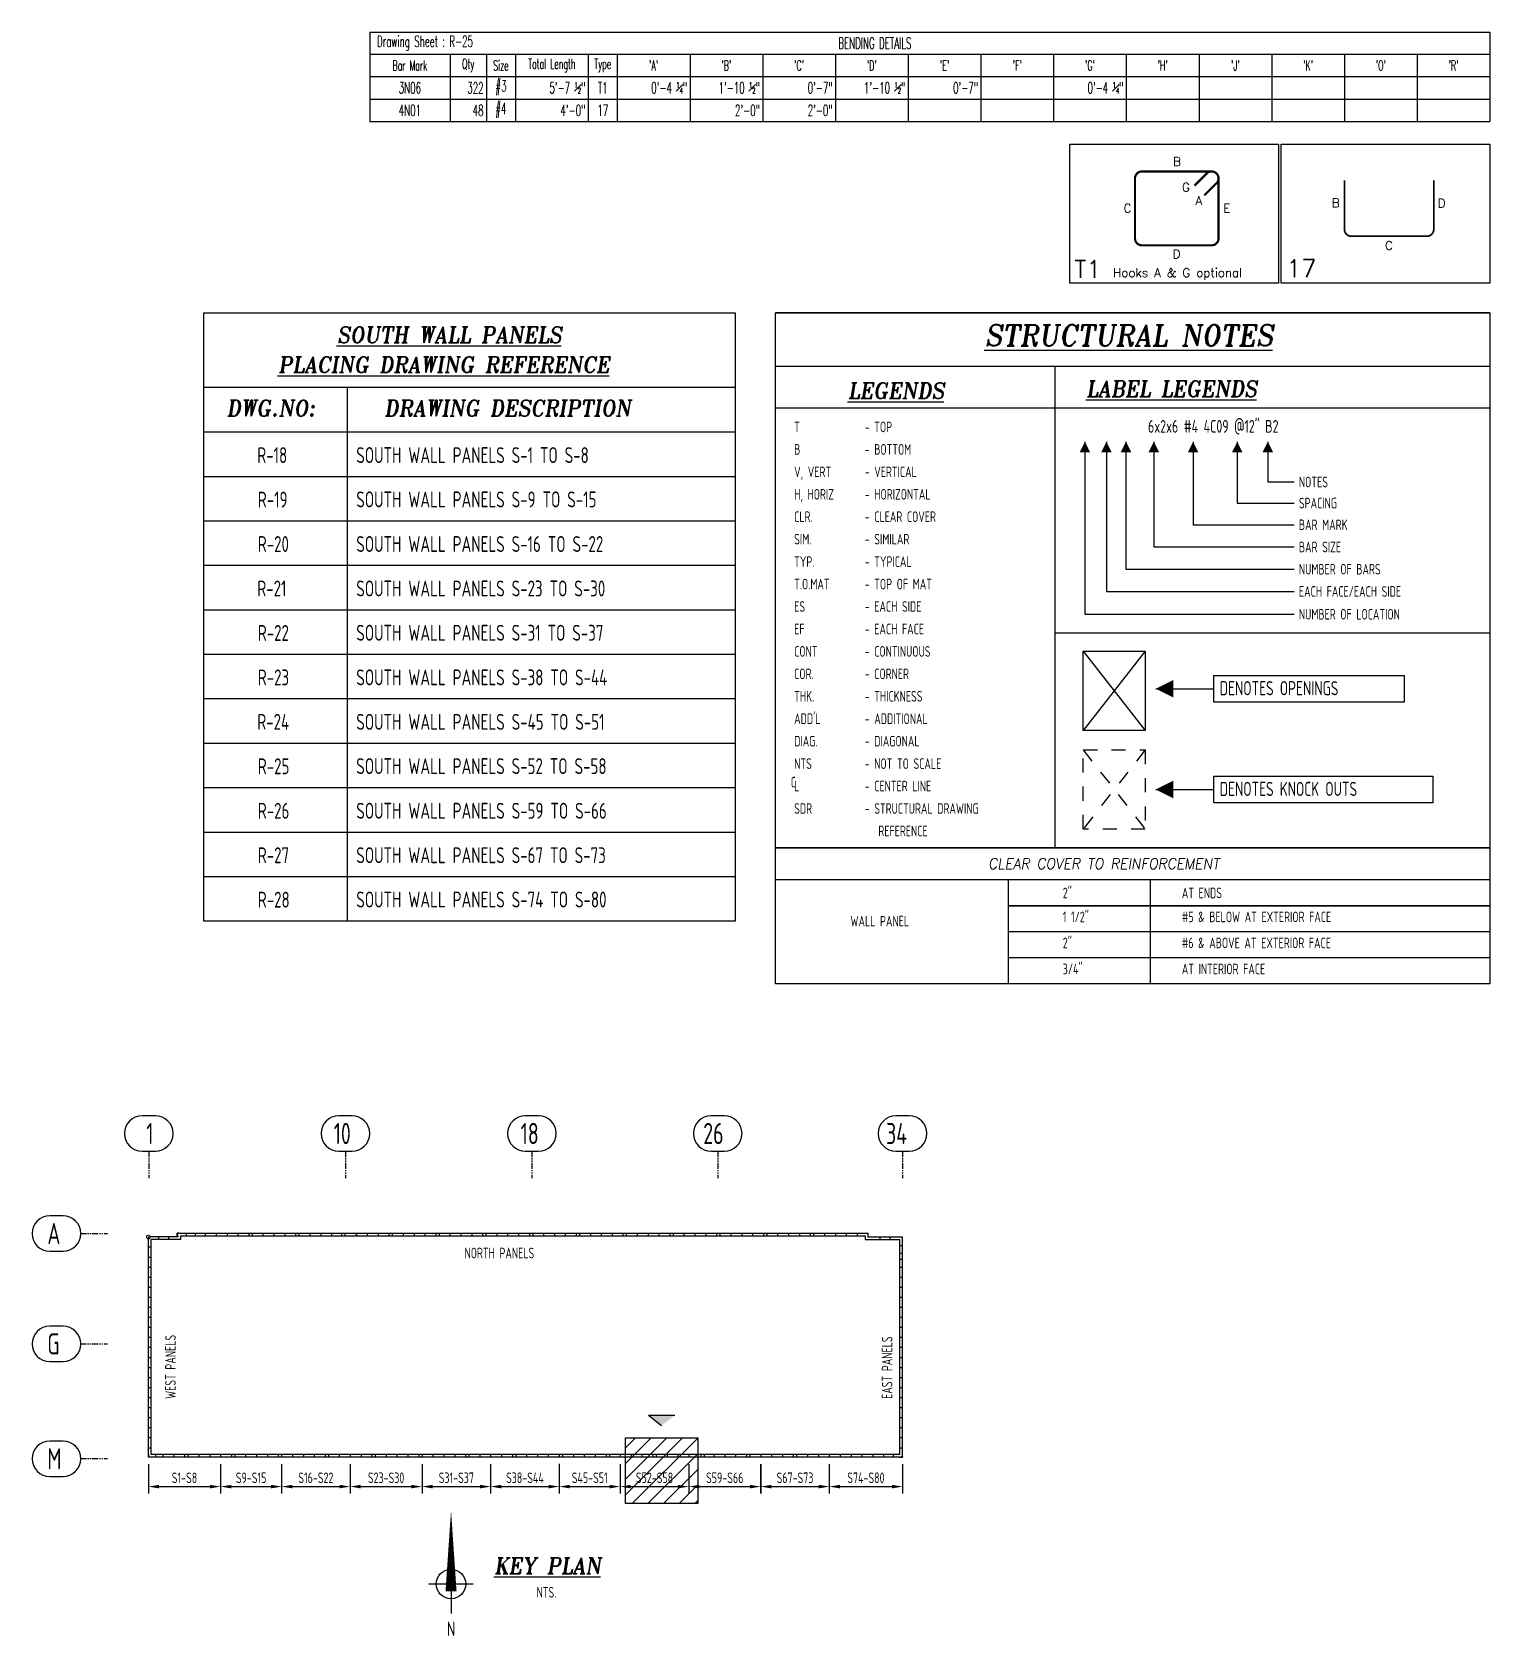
# Model space of a CAD drawing. Header units: inches. Extents: x -3675 to 38568, y -2433 to 4174.
# Drawn here: x 21540.1 to 21849.5, y 416.1 to 756.6 of the extents above; entities that cross this region are included whole.
import ezdxf
from ezdxf.enums import TextEntityAlignment as Align

# ---------------------------------------------------------------- set-up
doc = ezdxf.new("R2010")
doc.units = ezdxf.units.IN
doc.header["$MEASUREMENT"] = 0
doc.linetypes.add('HIDDEN', pattern=[6, 3, -3])
doc.linetypes.add('PHANTOM', pattern=[2.5, 1.25, -0.25, 0.25, -0.25, 0.25, -0.25])
doc.layers.get('0').update_dxf_attribs({"linetype": 'CONTINUOUS'})
doc.layers.get('Defpoints').update_dxf_attribs({"linetype": 'CONTINUOUS'})
for name, color, linetype in [('0-25', 7, 'CONTINUOUS'), ('0-25TEXT', 7, 'CONTINUOUS'), ('0-35', 3, 'CONTINUOUS'), ('0-35TEXT', 3, 'CONTINUOUS'), ('0-50', 10, 'CONTINUOUS'), ('50', 1, 'CONTINUOUS'), ('BAR-LBL', 2, 'CONTINUOUS'), ('BARLIST', 7, 'CONTINUOUS'), ('CADS-BAR-SKETCH', 7, 'CONTINUOUS'), ('GRID', 8, 'PHANTOM'), ('Hatch', 253, 'CONTINUOUS'), ('Hgblock', 7, 'CONTINUOUS'), ('hidden', 7, 'HIDDEN')]:
    doc.layers.add(name, color=color, linetype=linetype)
doc.layers.add('COVER', color=6, linetype='CONTINUOUS', lineweight=0, plot=False)
doc.styles.add('AR', font='ARCHQUIK.shx', dxfattribs={"width": 0.8})
doc.styles.add('ROMANS', font='romans.shx', dxfattribs={"width": 0.57})
doc.styles.add('ROMANT', font='romant')
doc.dimstyles.new('CADS_DIM_48', dxfattribs={"dimscale": 48, "dimtxt": 0.09375, "dimasz": 0.09375, "dimexe": 0.0625, "dimexo": 0.0625, "dimgap": 0.09375, "dimtad": 0, "dimtih": 1, "dimtoh": 1, "dimzin": 1, "dimdsep": 46, "dimlunit": 4, "dimtxsty": 'AR', "dimblk": 'CLOSED', "dimcen": 0.1875, "dimadec": 0, "dimazin": 0, "dimtfac": 1, "dimtofl": 0, "dimtmove": 0, "dimatfit": 1, "dimldrblk": 'DOTBLANK', "dimfxl": 1, "dimtzin": 0, "dimarcsym": 0})

msp = doc.modelspace()

# ---------------------------------------------------------------- texts
at = {"linetype": 'Continuous', "style": 'ROMANT', "oblique": 9, "width": 0.95}
for s, height, p in [('%%USOUTH WALL PANELS', 3.375, (21604.82635, 690.62812)), ('%%UPLACING DRAWING REFERENCE', 3.375, (21592.30422, 684.29185)), ('DWG.NO:', 3.375, (21581.34568, 675.05962)), ('DRAWING DESCRIPTION', 3.375, (21614.82542, 675.05962)), ('CLEAR COVER TO REINFORCEMENT', 2.25, (21743.05937, 578.92432))]:
    msp.add_text(s, height=height, dxfattribs=at).set_placement(p)
for s, height, p in [('%%USTRUCTURAL NOTES', 4.5, (21772.93182, 689.96454)), ('%%ULEGENDS', 3.375, (21723.49928, 678.77915)), ('%%ULABEL LEGENDS', 3.375, (21781.97903, 679.18366))]:
    msp.add_text(s, height=height, dxfattribs=at).set_placement(p, align=Align.CENTER)
at = {"layer": '0-35', "style": 'AR', "width": 0.8}
for s, p in [('R-18', (21587.87599, 665.09708)), ('SOUTH WALL PANELS S-1 TO S-8', (21608.88576, 665.09708)), ('R-19', (21587.97896, 655.66098)), ('SOUTH WALL PANELS S-9 TO S-15', (21608.88576, 655.69456)), ('R-20', (21587.97896, 646.22487)), ('SOUTH WALL PANELS S-16 TO S-22', (21608.88576, 646.22487)), ('R-21', (21587.87599, 636.78877)), ('SOUTH WALL PANELS S-23 TO S-30', (21608.88576, 636.78877)), ('R-22', (21587.97896, 627.35267)), ('SOUTH WALL PANELS S-31 TO S-37', (21608.88576, 627.38626)), ('R-23', (21587.97896, 617.91657)), ('SOUTH WALL PANELS S-38 TO S-44', (21608.88576, 617.91657)), ('R-24', (21587.87599, 608.48047)), ('SOUTH WALL PANELS S-45 TO S-51', (21608.88576, 608.48047)), ('R-25', (21587.97896, 599.04437)), ('SOUTH WALL PANELS S-52 TO S-58', (21608.88576, 599.07796)), ('R-26', (21587.97896, 589.60827)), ('SOUTH WALL PANELS S-59 TO S-66', (21608.88576, 589.60827)), ('R-27', (21587.97896, 580.17217)), ('SOUTH WALL PANELS S-67 TO S-73', (21608.88576, 580.17217)), ('R-28', (21587.97896, 570.73607)), ('SOUTH WALL PANELS S-74 TO S-80', (21608.88576, 570.76965))]:
    msp.add_text(s, height=3.375, dxfattribs=at).set_placement(p)
at = {"layer": '0-35TEXT', "style": 'AR', "width": 0.8}
msp.add_text('6x2x6 #4 4C09 @12" B2', height=2.7, dxfattribs=at).set_placement((21804.6726, 671.53982), align=Align.RIGHT)
for s, height, p in [('T', 2.25, (21701.85167, 671.63868)), ('- TOP', 2.25, (21716.82987, 671.63868)), ('B', 2.25, (21701.85167, 666.87439)), ('- BOTTOM', 2.25, (21716.82987, 666.87439)), ('V, VERT', 2.25, (21701.85167, 662.11011)), ('- VERTICAL', 2.25, (21716.82987, 662.11011)), ('NOTES', 2.25, (21808.99983, 659.95818)), ('H, HORIZ', 2.25, (21701.85167, 657.34583)), ('- HORIZONTAL', 2.25, (21716.82987, 657.34583)), ('SPACING', 2.25, (21808.99983, 655.47798)), ('CLR.', 2.25, (21701.85167, 652.58155)), ('- CLEAR COVER', 2.25, (21716.82987, 652.58155)), ('BAR MARK', 2.25, (21808.99983, 650.8785)), ('SIM.', 2.25, (21701.85167, 647.81727)), ('- SIMILAR', 2.25, (21716.82987, 647.81727)), ('BAR SIZE', 2.25, (21808.99983, 646.1598)), ('TYP.', 2.25, (21701.85167, 643.05299)), ('- TYPICAL', 2.25, (21716.82987, 643.05299)), ('NUMBER OF BARS', 2.25, (21808.99983, 641.44109)), ('T.O.MAT', 2.25, (21701.85167, 638.28871)), ('- TOP OF MAT', 2.25, (21716.82987, 638.28871)), ('EACH FACE/EACH SIDE', 2.25, (21808.99983, 636.72239)), ('ES', 2.25, (21701.85167, 633.52443)), ('- EACH SIDE', 2.25, (21716.82987, 633.52443)), ('NUMBER OF LOCATION', 2.25, (21808.99983, 631.88441)), ('EF', 2.25, (21701.85167, 628.76015)), ('- EACH FACE', 2.25, (21716.82987, 628.76015)), ('CONT', 2.25, (21701.85167, 623.99587)), ('- CONTINUOUS', 2.25, (21716.82987, 623.99587)), ('COR.', 2.25, (21701.85167, 619.23159)), ('- CORNER', 2.25, (21716.82987, 619.23159)), ('THK.', 2.25, (21701.85167, 614.46731)), ('- THICKNESS', 2.25, (21716.82987, 614.46731)), ('DENOTES OPENINGS', 3, (21792.19949, 615.81235)), ("ADD'L", 2.25, (21701.85167, 609.70303)), ('- ADDITIONAL', 2.25, (21716.82987, 609.70303)), ('DIAG.', 2.25, (21701.85167, 604.93875)), ('- DIAGONAL', 2.25, (21716.82987, 604.93875)), ('NTS', 2.25, (21701.85167, 600.17447)), ('- NOT TO SCALE', 2.25, (21716.82987, 600.17447)), ('- CENTER LINE', 2.25, (21716.82987, 595.41019)), ('DENOTES KNOCK OUTS', 3, (21792.19949, 594.43543)), ('SDR', 2.25, (21701.85167, 590.64591)), ('- STRUCTURAL DRAWING', 2.25, (21716.82987, 590.64591)), ('REFERENCE', 2.25, (21719.71924, 585.88163)), ('2"', 2.25, (21758.87451, 572.73393)), ('AT ENDS', 2.25, (21784.14764, 572.73393)), ('WALL PANEL', 2.25, (21713.79544, 566.74276)), ('1 1/2"', 2.25, (21758.87451, 567.64664)), ('#5 & BELOW AT EXTERIOR FACE  ', 2.25, (21784.14764, 567.64664)), ('2"', 2.25, (21758.87451, 562.12096)), ('#6 & ABOVE AT EXTERIOR FACE   ', 2.25, (21784.14764, 562.12096)), ('3/4"', 2.25, (21758.87451, 556.59529)), ('AT INTERIOR FACE   ', 2.25, (21784.14764, 556.59529))]:
    msp.add_text(s, height=height, dxfattribs=at).set_placement(p)

# ---------------------------------------------------------------- blocks, each defined once
blk = doc.blocks.new('leadrblk')
blk.add_lwpolyline([(0, 0, 0, 1, 0), (1, 0, 1, 1, 0)], format="xyseb")
blk = doc.blocks.new('A$C2A293661')
at = {"layer": '0-35TEXT', "style": 'AR', "width": 0.8}
for s, p in [('C', (-0.72, 0.84)), ('L', (0, 0))]:
    blk.add_text(s, height=2.25, dxfattribs=at).set_placement(p)
blk = doc.blocks.new('*D1701')
at = {"layer": '0-35', "color": 0, "lineweight": -2, "transparency": 16777216}
for p, q in [((-80.28, -1.5), (-80.28, -7.75)), ((-64.96, -1.5), (-64.96, -7.75)), ((-78.03, -6.25), (-67.21, -6.25))]:
    blk.add_line(p, q, dxfattribs=at)
at = {"layer": '0-35', "color": 0, "transparency": 16777216}
for points in [[(-78.03, -5.88), (-78.03, -6.63), (-80.28, -6.25)], [(-67.21, -5.88), (-67.21, -6.63), (-64.96, -6.25)]]:
    blk.add_solid(points, dxfattribs=at)
at = {"layer": 'Defpoints', "color": 0, "transparency": 16777216}
for p in [(-80.28, 0), (-64.96, 0), (-64.96, -6.25)]:
    blk.add_point(p, dxfattribs=at)
at = {"layer": '0-35', "color": 0, "transparency": 16777216, "insert": (-72.62, -4.38), "char_height": 2.25, "attachment_point": 5, "style": 'AR'}
blk.add_mtext('S1-S8', dxfattribs=at)
blk = doc.blocks.new('_DotBlank')
at = {"layer": '0-35', "color": 0, "lineweight": -2}
blk.add_line((-0.5, 0), (-1, 0), dxfattribs=at)
blk.add_circle((0, 0), 0.5, dxfattribs=at)
blk = doc.blocks.new('*D1702')
at = {"layer": '0-35', "color": 0, "lineweight": -2, "transparency": 16777216}
for p, q in [((-64.96, -1.5), (-64.96, -7.75)), ((-52, -1.5), (-52, -7.75)), ((-62.71, -6.25), (-54.25, -6.25))]:
    blk.add_line(p, q, dxfattribs=at)
at = {"layer": '0-35', "color": 0, "transparency": 16777216}
for points in [[(-62.71, -5.88), (-62.71, -6.63), (-64.96, -6.25)], [(-54.25, -5.88), (-54.25, -6.63), (-52, -6.25)]]:
    blk.add_solid(points, dxfattribs=at)
at = {"layer": 'Defpoints', "color": 0, "transparency": 16777216}
for p in [(-64.96, 0), (-52, 0), (-52, -6.25)]:
    blk.add_point(p, dxfattribs=at)
at = {"layer": '0-35', "color": 0, "transparency": 16777216, "insert": (-58.48, -4.38), "char_height": 2.25, "attachment_point": 5, "style": 'AR'}
blk.add_mtext('S9-S15', dxfattribs=at)
blk = doc.blocks.new('*D1703')
at = {"layer": '0-35', "color": 0, "lineweight": -2, "transparency": 16777216}
for p, q in [((-52, -1.5), (-52, -7.75)), ((-37.45, -1.5), (-37.45, -7.75)), ((-49.75, -6.25), (-39.7, -6.25))]:
    blk.add_line(p, q, dxfattribs=at)
at = {"layer": '0-35', "color": 0, "transparency": 16777216}
for points in [[(-49.75, -5.88), (-49.75, -6.63), (-52, -6.25)], [(-39.7, -5.88), (-39.7, -6.63), (-37.45, -6.25)]]:
    blk.add_solid(points, dxfattribs=at)
at = {"layer": 'Defpoints', "color": 0, "transparency": 16777216}
for p in [(-52, 0), (-37.45, 0), (-37.45, -6.25)]:
    blk.add_point(p, dxfattribs=at)
at = {"layer": '0-35', "color": 0, "transparency": 16777216, "insert": (-44.73, -4.38), "char_height": 2.25, "attachment_point": 5, "style": 'AR'}
blk.add_mtext('S16-S22', dxfattribs=at)
blk = doc.blocks.new('*D1704')
at = {"layer": '0-35', "color": 0, "lineweight": -2, "transparency": 16777216}
for p, q in [((-37.45, -1.5), (-37.45, -7.75)), ((-22.19, -1.5), (-22.19, -7.75)), ((-35.2, -6.25), (-24.44, -6.25))]:
    blk.add_line(p, q, dxfattribs=at)
at = {"layer": '0-35', "color": 0, "transparency": 16777216}
for points in [[(-35.2, -5.88), (-35.2, -6.63), (-37.45, -6.25)], [(-24.44, -5.88), (-24.44, -6.63), (-22.19, -6.25)]]:
    blk.add_solid(points, dxfattribs=at)
at = {"layer": 'Defpoints', "color": 0, "transparency": 16777216}
for p in [(-37.45, 0), (-22.19, 0), (-22.19, -6.25)]:
    blk.add_point(p, dxfattribs=at)
at = {"layer": '0-35', "color": 0, "transparency": 16777216, "insert": (-29.82, -4.38), "char_height": 2.25, "attachment_point": 5, "style": 'AR'}
blk.add_mtext('S23-S30', dxfattribs=at)
blk = doc.blocks.new('*D1705')
at = {"layer": '0-35', "color": 0, "lineweight": -2, "transparency": 16777216}
for p, q in [((-22.19, -1.5), (-22.19, -7.75)), ((-7.63, -1.47), (-7.63, -7.75)), ((-19.94, -6.25), (-9.88, -6.25))]:
    blk.add_line(p, q, dxfattribs=at)
at = {"layer": '0-35', "color": 0, "transparency": 16777216}
for points in [[(-19.94, -5.88), (-19.94, -6.63), (-22.19, -6.25)], [(-9.88, -5.88), (-9.88, -6.63), (-7.63, -6.25)]]:
    blk.add_solid(points, dxfattribs=at)
at = {"layer": 'Defpoints', "color": 0, "transparency": 16777216}
for p in [(-22.19, 0), (-7.63, 0.03), (-7.63, -6.25)]:
    blk.add_point(p, dxfattribs=at)
at = {"layer": '0-35', "color": 0, "transparency": 16777216, "insert": (-14.91, -4.38), "char_height": 2.25, "attachment_point": 5, "style": 'AR'}
blk.add_mtext('S31-S37', dxfattribs=at)
blk = doc.blocks.new('*D1706')
at = {"layer": '0-35', "color": 0, "lineweight": -2, "transparency": 16777216}
for p, q in [((-7.63, -1.5), (-7.63, -7.75)), ((6.92, -1.43), (6.92, -7.75)), ((-5.38, -6.25), (4.67, -6.25))]:
    blk.add_line(p, q, dxfattribs=at)
at = {"layer": '0-35', "color": 0, "transparency": 16777216}
for points in [[(-5.38, -5.88), (-5.38, -6.63), (-7.63, -6.25)], [(4.67, -5.88), (4.67, -6.63), (6.92, -6.25)]]:
    blk.add_solid(points, dxfattribs=at)
at = {"layer": 'Defpoints', "color": 0, "transparency": 16777216}
for p in [(-7.63, 0), (6.92, 0.07), (6.92, -6.25)]:
    blk.add_point(p, dxfattribs=at)
at = {"layer": '0-35', "color": 0, "transparency": 16777216, "insert": (-0.35, -4.38), "char_height": 2.25, "attachment_point": 5, "style": 'AR'}
blk.add_mtext('S38-S44', dxfattribs=at)
blk = doc.blocks.new('*D1707')
at = {"layer": '0-35', "color": 0, "lineweight": -2, "transparency": 16777216}
for p, q in [((6.92, -1.5), (6.92, -7.75)), ((19.88, -1.5), (19.88, -7.75)), ((9.17, -6.25), (17.63, -6.25))]:
    blk.add_line(p, q, dxfattribs=at)
at = {"layer": '0-35', "color": 0, "transparency": 16777216}
for points in [[(9.17, -5.88), (9.17, -6.63), (6.92, -6.25)], [(17.63, -5.88), (17.63, -6.63), (19.88, -6.25)]]:
    blk.add_solid(points, dxfattribs=at)
at = {"layer": 'Defpoints', "color": 0, "transparency": 16777216}
for p in [(6.92, 0), (19.88, 0), (19.88, -6.25)]:
    blk.add_point(p, dxfattribs=at)
at = {"layer": '0-35', "color": 0, "transparency": 16777216, "insert": (13.4, -4.38), "char_height": 2.25, "attachment_point": 5, "style": 'AR'}
blk.add_mtext('S45-S51', dxfattribs=at)
blk = doc.blocks.new('*D1708')
at = {"layer": '0-35', "color": 0, "lineweight": -2, "transparency": 16777216}
for p, q in [((19.88, -1.5), (19.88, -7.75)), ((34.43, -1.5), (34.43, -7.75)), ((22.13, -6.25), (32.18, -6.25))]:
    blk.add_line(p, q, dxfattribs=at)
at = {"layer": '0-35', "color": 0, "transparency": 16777216}
for points in [[(22.13, -5.88), (22.13, -6.63), (19.88, -6.25)], [(32.18, -5.88), (32.18, -6.63), (34.43, -6.25)]]:
    blk.add_solid(points, dxfattribs=at)
at = {"layer": 'Defpoints', "color": 0, "transparency": 16777216}
for p in [(19.88, 0), (34.43, 0), (34.43, -6.25)]:
    blk.add_point(p, dxfattribs=at)
at = {"layer": '0-35', "color": 0, "transparency": 16777216, "insert": (27.16, -4.38), "char_height": 2.25, "attachment_point": 5, "style": 'AR'}
blk.add_mtext('S52-S58', dxfattribs=at)
blk = doc.blocks.new('*D1709')
at = {"layer": '0-35', "color": 0, "lineweight": -2, "transparency": 16777216}
for p, q in [((34.43, -1.5), (34.43, -7.75)), ((49.69, -1.5), (49.69, -7.75)), ((36.68, -6.25), (47.44, -6.25))]:
    blk.add_line(p, q, dxfattribs=at)
at = {"layer": '0-35', "color": 0, "transparency": 16777216}
for points in [[(36.68, -5.88), (36.68, -6.63), (34.43, -6.25)], [(47.44, -5.88), (47.44, -6.63), (49.69, -6.25)]]:
    blk.add_solid(points, dxfattribs=at)
at = {"layer": 'Defpoints', "color": 0, "transparency": 16777216}
for p in [(34.43, 0), (49.69, 0), (49.69, -6.25)]:
    blk.add_point(p, dxfattribs=at)
at = {"layer": '0-35', "color": 0, "transparency": 16777216, "insert": (42.06, -4.38), "char_height": 2.25, "attachment_point": 5, "style": 'AR'}
blk.add_mtext('S59-S66', dxfattribs=at)
blk = doc.blocks.new('*D1710')
at = {"layer": '0-35', "color": 0, "lineweight": -2, "transparency": 16777216}
for p, q in [((49.7, -1.5), (49.7, -7.75)), ((64.26, -1.5), (64.26, -7.75)), ((51.95, -6.25), (62.01, -6.25))]:
    blk.add_line(p, q, dxfattribs=at)
at = {"layer": '0-35', "color": 0, "transparency": 16777216}
for points in [[(51.95, -5.88), (51.95, -6.63), (49.7, -6.25)], [(62.01, -5.88), (62.01, -6.63), (64.26, -6.25)]]:
    blk.add_solid(points, dxfattribs=at)
at = {"layer": 'Defpoints', "color": 0, "transparency": 16777216}
for p in [(49.7, 0), (64.26, 0), (64.26, -6.25)]:
    blk.add_point(p, dxfattribs=at)
at = {"layer": '0-35', "color": 0, "transparency": 16777216, "insert": (56.98, -4.38), "char_height": 2.25, "attachment_point": 5, "style": 'AR'}
blk.add_mtext('S67-S73', dxfattribs=at)
blk = doc.blocks.new('*U528')
at = {"layer": 'Hgblock', "color": 3}
for p, q in [((-0.375, 0), (0.375, 0)), ((0, 0), (0, -0.5))]:
    blk.add_line(p, q, dxfattribs=at)
blk.add_lwpolyline([(0, 1.25, 0, 0.187, 0), (0, -0.125, 0.187, 0.187, 0)], format="xyseb", dxfattribs=at)
blk.add_circle((0, 0), 0.25, dxfattribs=at)
at = {"layer": 'Hgblock', "color": 3, "style": 'AR', "width": 0.8}
blk.add_text('N', height=0.244, dxfattribs=at).set_placement((0, -0.761), align=Align.MIDDLE)
blk = doc.blocks.new('*D1711')
at = {"layer": '0-35', "color": 0, "lineweight": -2, "transparency": 16777216}
for p, q in [((64.26, -1.5), (64.26, -7.75)), ((79.82, -1.5), (79.82, -7.75)), ((66.51, -6.25), (77.57, -6.25))]:
    blk.add_line(p, q, dxfattribs=at)
at = {"layer": '0-35', "color": 0, "transparency": 16777216}
for points in [[(66.51, -5.88), (66.51, -6.63), (64.26, -6.25)], [(77.57, -5.88), (77.57, -6.63), (79.82, -6.25)]]:
    blk.add_solid(points, dxfattribs=at)
at = {"layer": 'Defpoints', "color": 0, "transparency": 16777216}
for p in [(64.26, 0), (79.82, 0), (79.82, -6.25)]:
    blk.add_point(p, dxfattribs=at)
at = {"layer": '0-35', "color": 0, "transparency": 16777216, "insert": (72.04, -4.38), "char_height": 2.25, "attachment_point": 5, "style": 'AR'}
blk.add_mtext('S74-S80', dxfattribs=at)
blk = doc.blocks.new('*T1887')
at = {"layer": 'BARLIST', "color": 0, "linetype": 'ByBlock', "lineweight": -2, "transparency": 16777216}
for p, q in [((0, 0), (237.77, 0)), ((0, 0), (0, -19.01)), ((237.77, 0), (237.77, -19.01)), ((0, -4.72), (237.77, -4.72)), ((17.01, -4.72), (17.01, -19.01)), ((24.73, -4.72), (24.73, -19.01)), ((30.91, -4.72), (30.91, -19.01)), ((46.35, -4.72), (46.35, -19.01)), ((52.52, -4.72), (52.52, -19.01)), ((67.96, -4.72), (67.96, -19.01)), ((83.4, -4.72), (83.4, -19.01)), ((98.83, -4.72), (98.83, -19.01)), ((114.27, -4.72), (114.27, -19.01)), ((129.71, -4.72), (129.71, -19.01)), ((145.15, -4.72), (145.15, -19.01)), ((160.58, -4.72), (160.58, -19.01)), ((176.02, -4.72), (176.02, -19.01)), ((191.46, -4.72), (191.46, -19.01)), ((206.89, -4.72), (206.89, -19.01)), ((222.33, -4.72), (222.33, -19.01)), ((0, -9.45), (237.77, -9.45)), ((0, -14.23), (237.77, -14.23)), ((0, -19.01), (237.77, -19.01))]:
    blk.add_line(p, q, dxfattribs=at)
at = {"layer": 'BARLIST', "color": 0, "transparency": 16777216, "style": 'ROMANS'}
for s, insert, char_height, width, attachment_point in [(' Drawing Sheet : R-25', (0.59, -2.36), 2.3622, 97.6535, 4), ('BENDING DETAILS', (99.43, -2.36), 2.3622, 137.752, 4), ('Bar Mark', (8.5, -7.09), 2.126, 15.8268, 5), ('Qty', (20.87, -7.09), 2.126, 6.5433, 5), ('Size', (27.82, -7.09), 2.126, 4.9961, 5), ('Total Length', (38.63, -7.09), 2.126, 14.2559, 5), ('Type', (49.44, -7.09), 2.126, 4.9961, 5), ("'A'", (60.24, -7.09), 2.126, 14.2559, 5), ("'B'", (75.68, -7.09), 2.126, 14.2559, 5), ("'C'", (91.12, -7.09), 2.126, 14.2559, 5), ("'D'", (106.55, -7.09), 2.126, 14.2559, 5), ("'E'", (121.99, -7.09), 2.126, 14.2559, 5), ("'F'", (137.43, -7.09), 2.126, 14.2559, 5), ("'G'", (152.86, -7.09), 2.126, 14.2559, 5), ("'H'", (168.3, -7.09), 2.126, 14.2559, 5), ("'J'", (183.74, -7.09), 2.126, 14.2559, 5), ("'K'", (199.18, -7.09), 2.126, 14.2559, 5), ("'O'", (214.61, -7.09), 2.126, 14.2559, 5), ("'R'", (230.05, -7.09), 2.126, 14.2559, 5), ('#3', (27.82, -11.84), 2.362, 4.9961, 5), ('3N06', (8.5, -11.84), 2.362, 15.8268, 5), ('322', (24.14, -11.84), 2.362, 6.5433, 6), ('5\'-7 {\\H0.5x;\\S1#2;}"', (45.76, -11.84), 2.3622, 14.2559, 6), ('T1', (49.44, -11.84), 2.362, 4.9961, 5), ('0\'-4 {\\H0.5x;\\S1#4;}"', (67.37, -11.84), 2.3622, 14.2559, 6), ('1\'-10 {\\H0.5x;\\S1#2;}"', (82.81, -11.84), 2.3622, 14.2559, 6), ('0\'-7"', (98.24, -11.84), 2.362, 14.2559, 6), ('1\'-10 {\\H0.5x;\\S1#2;}"', (113.68, -11.84), 2.3622, 14.2559, 6), ('0\'-7"', (129.12, -11.84), 2.362, 14.2559, 6), ('0\'-4 {\\H0.5x;\\S1#4;}"', (159.99, -11.84), 2.3622, 14.2559, 6), ('4N01', (8.5, -16.62), 2.362, 15.8268, 5), ('48', (24.14, -16.62), 2.362, 6.5433, 6), ('#4', (27.82, -16.62), 2.362, 4.9961, 5), ('4\'-0"', (45.76, -16.62), 2.362, 14.2559, 6), ('17', (49.44, -16.62), 2.362, 4.9961, 5), ('2\'-0"', (82.81, -16.62), 2.362, 14.2559, 6), ('2\'-0"', (98.24, -16.62), 2.362, 14.2559, 6)]:
    blk.add_mtext(s, dxfattribs=dict(at, insert=insert, char_height=char_height, width=width, attachment_point=attachment_point))
blk = doc.blocks.new('T1')
at = {"layer": 'CADS-BAR-SKETCH'}
blk.add_lwpolyline([(0, 0), (0, 1), (1.5, 1), (1.5, 0)], close=True, dxfattribs=at)
at = {"layer": 'CADS-BAR-SKETCH', "const_width": 0.0156}
for points in [[(0.468, 0.754, -0.414214), (0.518, 0.804, 0.414214), (0.468, 0.754), (0.468, 0.323, 0.414214), (0.518, 0.273), (1.019, 0.273, 0.414214), (1.069, 0.323), (1.069, 0.754, 0.668179), (0.983, 0.789), (0.896, 0.702)], [(0.966, 0.631), (1.054, 0.719, 0.668179), (1.019, 0.804), (0.518, 0.804)]]:
    blk.add_lwpolyline(points, format="xyb", dxfattribs=at)
at = {"layer": 'CADS-BAR-SKETCH', "style": 'ROMANS'}
for s, height, p in [('B', 0.0625, (0.742, 0.844)), ('G', 0.0625, (0.806, 0.659)), ('A', 0.0625, (0.903, 0.563)), ('C', 0.0625, (0.386, 0.508)), ('E', 0.0625, (1.103, 0.508)), ('D', 0.0625, (0.739, 0.179)), ('T1', 0.125, (0.033, 0.039)), ('Hooks A & G optional', 0.0625, (0.311, 0.045))]:
    blk.add_text(s, height=height, dxfattribs=at).set_placement(p)
blk = doc.blocks.new('17')
at = {"layer": 'CADS-BAR-SKETCH'}
blk.add_lwpolyline([(0, 0), (0, 1), (1.5, 1), (1.5, 0)], close=True, dxfattribs=at)
at = {"layer": 'CADS-BAR-SKETCH', "const_width": 0.0125}
blk.add_lwpolyline([(0.454, 0.741), (0.454, 0.388, 0.414214), (0.504, 0.338), (1.046, 0.338, 0.414214), (1.096, 0.388), (1.096, 0.741)], format="xyb", dxfattribs=at)
at = {"layer": 'CADS-BAR-SKETCH', "style": 'ROMANS'}
for s, height, p in [('B', 0.0625, (0.363, 0.547)), ('D', 0.0625, (1.125, 0.544)), ('C', 0.0625, (0.746, 0.24)), ('17', 0.125, (0.037, 0.045))]:
    blk.add_text(s, height=height, dxfattribs=at).set_placement(p)
blk = doc.blocks.new('*T1888')
at = {"layer": 'BARLIST', "color": 0, "transparency": 16777216, "xscale": 29.52755949857756, "yscale": 29.52755949857756, "zscale": 29.52755949857756}
for name, p in [('T1', (0.3, -29.53, 0)), ('17', (45.18, -29.53, 0))]:
    blk.add_blockref(name, p, dxfattribs=at)
blk = doc.blocks.new('A$C3BD73AC1')
at = {"layer": '0-35'}
for p, q in [((-80.27599, 46.74068), (-80.27599, 46.67208)), ((-73.95034, 46.74068), (-80.27599, 46.74068)), ((-80.27599, 46.67208), (-80.27599, 46.74068)), ((-80.27599, 46.74068), (-80.2074, 46.74068)), ((-80.27599, 0), (-80.27599, 46.74068)), ((-73.38174, 46.17208), (-79.7074, 46.17208)), ((-79.7074, 0.5686), (-79.7074, 46.17208)), ((-73.88174, 47.5249), (-74.15242, 47.5249)), ((-74.15242, 47.5249), (72.54823, 47.5249)), ((-74.15242, 46.9563), (-74.15242, 47.5249)), ((-74.15242, 47.5249), (-74.15242, 46.9563)), ((-74.15242, 46.9563), (-73.95034, 46.9563)), ((-73.95034, 46.74068), (-73.95034, 46.9563)), ((-73.38174, 46.17208), (-73.38174, 46.9563)), ((-73.38174, 46.9563), (71.84985, 46.9563)), ((-51.34058, 47.5249), (-51.34058, 47.4563)), ((-49.03242, 47.5249), (-49.03242, 47.4563)), ((-48.32607, 47.5249), (-48.32607, 47.4563)), ((-46.01791, 47.5249), (-46.01791, 47.4563)), ((-43.70975, 47.5249), (-43.70975, 47.4563)), ((-41.40159, 47.5249), (-41.40159, 47.4563)), ((-39.31591, 47.5249), (-39.31591, 47.4563)), ((-38.60677, 47.5249), (-38.60677, 47.4563)), ((71.84985, 46.9563), (71.84985, 46.17208)), ((71.84985, 46.17208), (79.24643, 46.17208)), ((72.41845, 46.9563), (72.54823, 46.9563)), ((72.41845, 46.9563), (72.41845, 46.74068)), ((72.41845, 46.74068), (79.81502, 46.74068)), ((72.54823, 46.9563), (72.54823, 47.5249)), ((79.24643, 0.5686), (79.24643, 46.17208)), ((79.81502, 0), (79.81502, 46.74068)), ((79.81502, 0), (-80.27599, 0)), ((79.24643, 0.5686), (-79.7074, 0.5686)), ((-52.70945, 0.0686), (-52.70945, 0)), ((-52.0031, 0.0686), (-52.0031, 0)), ((-49.69494, 0.0686), (-49.69494, 0)), ((-47.38678, 0.0686), (-47.38678, 0)), ((-45.07862, 0.0686), (-45.07862, 0)), ((-42.77046, 0.0686), (-42.77046, 0)), ((-42.06411, 0.0686), (-42.06411, 0)), ((-39.75595, 0.0686), (-39.75595, 0)), ((79.24643, 0), (79.81502, 0))]:
    blk.add_line(p, q, dxfattribs=at)
at = {"layer": '0-50'}
for points in [[(-78.78978, 72.446), (-81.62501, 72.446, 1), (-81.62501, 64.946), (-78.78978, 64.946, 1)], [(-37.05055, 72.446), (-39.88578, 72.446, 1), (-39.88578, 64.946), (-37.05055, 64.946, 1)], [(2.56629, 72.446), (-0.26894, 72.446, 1), (-0.26894, 64.946), (2.56629, 64.946, 1)], [(41.98727, 72.446), (39.15204, 72.446, 1), (39.15204, 64.946), (41.98727, 64.946, 1)], [(81.23264, 72.446), (78.39741, 72.446, 1), (78.39741, 64.946), (81.23264, 64.946, 1)], [(-98.39008, 51.21425), (-101.22531, 51.21425, 1), (-101.22531, 43.71425), (-98.39008, 43.71425, 1)], [(-98.39008, 27.7785), (-101.22531, 27.7785, 1), (-101.22531, 20.2785), (-98.39008, 20.2785, 1)], [(-98.39008, 3.40573), (-101.22531, 3.40573, 1), (-101.22531, -4.09427), (-98.39008, -4.09427, 1)]]:
    blk.add_lwpolyline(points, format="xyb", close=True, dxfattribs=at)
at = {"layer": '50'}
for p, q in [((-80.27599, 44.6105), (-79.7074, 44.6105)), ((-78.14303, 46.74068), (-78.14303, 46.17208)), ((-76.01285, 46.74068), (-76.01285, 46.17208)), ((-72.24218, 47.5249), (-72.24218, 46.9563)), ((-72.24193, 47.5249), (-72.24193, 46.9563)), ((-70.33422, 47.5249), (-70.33422, 46.9563)), ((-70.33422, 47.5249), (-70.33422, 46.9563)), ((-68.20404, 47.5249), (-68.20404, 46.9563)), ((-68.20404, 47.5249), (-68.20404, 46.9563)), ((-65.89589, 47.5249), (-65.89589, 46.9563)), ((-63.58773, 47.5249), (-63.58773, 46.9563)), ((-61.27957, 47.5249), (-61.27957, 46.9563)), ((-58.97141, 47.5249), (-58.97141, 46.9563)), ((-58.26506, 47.5249), (-58.26506, 46.9563)), ((-55.9569, 47.5249), (-55.9569, 46.9563)), ((-53.64874, 47.5249), (-53.64874, 46.9563)), ((-51.34058, 47.5249), (-51.34058, 46.9563)), ((-49.03242, 47.5249), (-49.03242, 46.9563)), ((-48.32607, 47.5249), (-48.32607, 46.9563)), ((-46.01791, 47.5249), (-46.01791, 46.9563)), ((-43.70975, 47.5249), (-43.70975, 46.9563)), ((-41.40159, 47.5249), (-41.40159, 46.9563)), ((-39.31591, 47.5249), (-39.31591, 46.9563)), ((-38.60677, 47.5249), (-38.60677, 46.9563)), ((-36.07336, 47.5249), (-36.07336, 46.9563)), ((-36.07336, 46.9563), (-36.07336, 47.5249)), ((-33.7652, 46.9563), (-33.7652, 47.5249)), ((-31.45704, 46.9563), (-31.45704, 47.5249)), ((-29.14888, 46.9563), (-29.14888, 47.5249)), ((-28.44253, 46.9563), (-28.44253, 47.5249)), ((-26.13437, 46.9563), (-26.13437, 47.5249)), ((-23.82621, 46.9563), (-23.82621, 47.5249)), ((-21.51805, 46.9563), (-21.51805, 47.5249)), ((-19.2099, 46.9563), (-19.2099, 47.5249)), ((-18.50354, 46.9563), (-18.50354, 47.5249)), ((-16.19538, 46.9563), (-16.19538, 47.5249)), ((-13.88723, 46.9563), (-13.88723, 47.5249)), ((-11.57907, 46.9563), (-11.57907, 47.5249)), ((-9.27091, 46.9563), (-9.27091, 47.5249)), ((-8.56456, 46.9563), (-8.56456, 47.5249)), ((-6.2564, 46.9563), (-6.2564, 47.5249)), ((-3.95287, 46.9563), (-3.95287, 47.5249)), ((-1.64935, 46.9563), (-1.64935, 47.5249)), ((0.65881, 46.9563), (0.65881, 47.5249)), ((1.36516, 46.9563), (1.36516, 47.5249)), ((3.67332, 46.9563), (3.67332, 47.5249)), ((5.98148, 46.9563), (5.98148, 47.5249)), ((8.28964, 46.9563), (8.28964, 47.5249)), ((10.5978, 46.9563), (10.5978, 47.5249)), ((11.30415, 46.9563), (11.30415, 47.5249)), ((13.61231, 46.9563), (13.61231, 47.5249)), ((15.92047, 46.9563), (15.92047, 47.5249)), ((18.22863, 46.9563), (18.22863, 47.5249)), ((20.53679, 46.9563), (20.53679, 47.5249)), ((21.24314, 46.9563), (21.24314, 47.5249)), ((23.5513, 46.9563), (23.5513, 47.5249)), ((25.85946, 46.9563), (25.85946, 47.5249)), ((28.16761, 46.9563), (28.16761, 47.5249)), ((30.47577, 46.9563), (30.47577, 47.5249)), ((31.18213, 46.9563), (31.18213, 47.5249)), ((33.49028, 46.9563), (33.49028, 47.5249)), ((35.80122, 46.9563), (35.80122, 47.5249)), ((38.11216, 46.9563), (38.11216, 47.5249)), ((40.42032, 46.9563), (40.42032, 47.5249)), ((41.12668, 46.9563), (41.12668, 47.5249)), ((43.43483, 46.9563), (43.43483, 47.5249)), ((45.74299, 46.9563), (45.74299, 47.5249)), ((48.05115, 46.9563), (48.05115, 47.5249)), ((50.35931, 46.9563), (50.35931, 47.5249)), ((51.06566, 46.9563), (51.06566, 47.5249)), ((53.37382, 46.9563), (53.37382, 47.5249)), ((55.68198, 46.9563), (55.68198, 47.5249)), ((57.99014, 46.9563), (57.99014, 47.5249)), ((60.2983, 46.9563), (60.2983, 47.5249)), ((61.00465, 46.9563), (61.00465, 47.5249)), ((63.31281, 46.9563), (63.31281, 47.5249)), ((65.62097, 46.9563), (65.62097, 47.5249)), ((67.92913, 46.9563), (67.92913, 47.5249)), ((70.23729, 46.9563), (70.23729, 47.5249)), ((74.99746, 46.74068), (74.99746, 46.17208)), ((77.12764, 46.74068), (77.12764, 46.17208)), ((79.24643, 44.89326), (79.81502, 44.89326)), ((79.74643, 44.89326), (79.74643, 44.82466)), ((79.74643, 44.82466), (79.74643, 44.89326)), ((-80.27599, 42.48032), (-79.7074, 42.48032)), ((79.24643, 43.32012), (79.81502, 43.32012)), ((79.24643, 42.02339), (79.81502, 42.02339)), ((-80.27599, 40.35014), (-79.7074, 40.35014)), ((-80.27599, 38.21996), (-79.7074, 38.21996)), ((79.24643, 40.35014), (79.81502, 40.35014)), ((79.24643, 38.21996), (79.81502, 38.21996)), ((-80.27599, 36.08978), (-79.7074, 36.08978)), ((79.24643, 36.08978), (79.81502, 36.08978)), ((-80.27599, 33.9596), (-79.7074, 33.9596)), ((-80.27599, 31.82942), (-79.7074, 31.82942)), ((79.24643, 33.9596), (79.81502, 33.9596)), ((79.24643, 31.82942), (79.81502, 31.82942)), ((-80.27599, 29.69924), (-79.7074, 29.69924)), ((-80.27599, 27.56906), (-79.7074, 27.56906)), ((79.24643, 29.69924), (79.81502, 29.69924)), ((79.24643, 27.56906), (79.81502, 27.56906)), ((-80.27599, 25.43888), (-79.7074, 25.43888)), ((79.24643, 25.43888), (79.81502, 25.43888)), ((-80.27599, 23.3087), (-79.7074, 23.3087)), ((-80.27599, 21.17852), (-79.7074, 21.17852)), ((79.24643, 23.3087), (79.81502, 23.3087)), ((79.24643, 21.17852), (79.81502, 21.17852)), ((-80.27599, 19.04834), (-79.7074, 19.04834)), ((79.24643, 19.04834), (79.81502, 19.04834)), ((-80.27599, 16.91816), (-79.7074, 16.91816)), ((-80.27599, 14.78798), (-79.7074, 14.78798)), ((79.24643, 16.91816), (79.81502, 16.91816)), ((79.24643, 14.78798), (79.81502, 14.78798)), ((-80.27599, 12.65779), (-79.7074, 12.65779)), ((-80.27599, 10.52761), (-79.7074, 10.52761)), ((79.24643, 12.65779), (79.81502, 12.65779)), ((79.24643, 10.52761), (79.81502, 10.52761)), ((-80.27599, 8.39743), (-79.7074, 8.39743)), ((79.24643, 8.39743), (79.81502, 8.39743)), ((-80.27599, 6.26725), (-79.7074, 6.26725)), ((-80.27599, 4.13707), (-79.7074, 4.13707)), ((79.24643, 6.26725), (79.81502, 6.26725)), ((79.24643, 4.13707), (79.81502, 4.13707)), ((-80.27599, 2.00689), (-79.7074, 2.00689)), ((-80.27599, 0.5686), (-80.27599, 0)), ((-78.74278, 0.5686), (-78.74278, 0)), ((-77.20957, 0.5686), (-77.20957, 0)), ((-74.90141, 0.5686), (-74.90141, 0)), ((-72.59325, 0.5686), (-72.59325, 0)), ((-71.8869, 0.5686), (-71.8869, 0)), ((-69.57874, 0.5686), (-69.57874, 0)), ((-67.26476, 0.5686), (-67.26476, 0)), ((-64.9566, 0.5686), (-64.9566, 0)), ((-62.64844, 0.5686), (-62.64844, 0)), ((-61.94209, 0.5686), (-61.94209, 0)), ((-59.63393, 0.5686), (-59.63393, 0)), ((-57.32577, 0.5686), (-57.32577, 0)), ((-55.01761, 0.5686), (-55.01761, 0)), ((-52.70945, 0.5686), (-52.70945, 0)), ((-52.0031, 0.5686), (-52.0031, 0)), ((-49.69494, 0.5686), (-49.69494, 0)), ((-47.38678, 0.5686), (-47.38678, 0)), ((-45.07862, 0.5686), (-45.07862, 0)), ((-42.77046, 0.5686), (-42.77046, 0)), ((-42.06411, 0.5686), (-42.06411, 0)), ((-39.75595, 0.5686), (-39.75595, 0)), ((-37.44779, 0.5686), (-37.44779, 0)), ((-35.13963, 0.5686), (-35.13963, 0)), ((-32.83147, 0.5686), (-32.83147, 0)), ((-32.12512, 0.5686), (-32.12512, 0)), ((-29.81696, 0.5686), (-29.81696, 0)), ((-27.5088, 0.5686), (-27.5088, 0)), ((-25.20065, 0.5686), (-25.20065, 0)), ((-22.89249, 0.5686), (-22.89249, 0)), ((-22.18613, 0.5686), (-22.18613, 0)), ((-19.87798, 0.5686), (-19.87798, 0)), ((-17.56982, 0.5686), (-17.56982, 0)), ((-15.26166, 0.5686), (-15.26166, 0)), ((-12.9535, 0.5686), (-12.9535, 0)), ((-12.24715, 0.5686), (-12.24715, 0)), ((-9.93899, 0.5686), (-9.93899, 0)), ((-7.63083, 0.5686), (-7.63083, 0)), ((-5.32267, 0.5686), (-5.32267, 0)), ((-3.01451, 0.5686), (-3.01451, 0)), ((-2.30816, 0.5686), (-2.30816, 0)), ((0, 0.5686), (0, 0)), ((2.30816, 0.5686), (2.30816, 0)), ((4.61632, 0.5686), (4.61632, 0)), ((6.92448, 0.5686), (6.92448, 0)), ((7.63083, 0.5686), (7.63083, 0)), ((9.93899, 0.5686), (9.93899, 0)), ((12.24715, 0.5686), (12.24715, 0)), ((14.55531, 0.5686), (14.55531, 0)), ((16.86346, 0.5686), (16.86346, 0)), ((17.56982, 0.5686), (17.56982, 0)), ((19.87798, 0.5686), (19.87798, 0)), ((22.18613, 0.5686), (22.18613, 0)), ((24.49429, 0.5686), (24.49429, 0)), ((26.80245, 0.5686), (26.80245, 0)), ((27.5088, 0.5686), (27.5088, 0)), ((29.81696, 0.5686), (29.81696, 0)), ((32.12512, 0.5686), (32.12512, 0)), ((34.43328, 0.5686), (34.43328, 0)), ((36.96669, 0.5686), (36.96669, 0)), ((37.67305, 0.5686), (37.67305, 0)), ((39.76151, 0.5686), (39.76151, 0)), ((42.06967, 0.5686), (42.06967, 0)), ((44.37783, 0.5686), (44.37783, 0)), ((46.68599, 0.5686), (46.68599, 0)), ((47.39234, 0.5686), (47.39234, 0)), ((49.7005, 0.5686), (49.7005, 0)), ((52.00866, 0.5686), (52.00866, 0)), ((54.31682, 0.5686), (54.31682, 0)), ((56.62498, 0.5686), (56.62498, 0)), ((57.33133, 0.5686), (57.33133, 0)), ((59.63949, 0.5686), (59.63949, 0)), ((61.94765, 0.5686), (61.94765, 0)), ((64.25581, 0.5686), (64.25581, 0)), ((66.56396, 0.5686), (66.56396, 0)), ((68.87212, 0.5686), (68.87212, 0)), ((71.18028, 0.5686), (71.18028, 0)), ((73.48844, 0.5686), (73.48844, 0)), ((75.7966, 0.5686), (75.7966, 0)), ((77.8072, 0.5686), (77.8072, 0)), ((79.24643, 2.00689), (79.81502, 2.00689)), ((79.81502, 0.0686), (79.81502, 0))]:
    blk.add_line(p, q, dxfattribs=at)
at = {"layer": 'COVER'}
blk.add_circle((-80.27599, 46.74068), 0.4082, dxfattribs=at)
at = {"layer": 'GRID', "lineweight": -3}
for points in [[(-80.2074, 64.946), (-80.2074, 59.19902)], [(-38.46816, 64.946), (-38.46816, 59.19902)], [(1.14868, 64.946), (1.14868, 59.19902)], [(40.56965, 64.946), (40.56965, 59.19902)], [(79.81502, 64.946), (79.81502, 59.19902)], [(79.81502, 64.946), (79.81502, 59.19902)], [(-94.69217, 47.49519), (-88.9452, 47.49519)], [(-94.69217, 24.05945), (-88.9452, 24.05945)], [(-94.69217, -0.31333), (-88.9452, -0.31333)]]:
    blk.add_lwpolyline(points, dxfattribs=at)
at = {"layer": 'BARLIST', "xscale": 12.5, "yscale": 12.5, "zscale": 12.5}
blk.add_blockref('*U528', (-16.03567, -26.92361), dxfattribs=at)
at = {"color": 7, "linetype": 'Continuous', "style": 'ROMANT', "oblique": 9, "width": 0.95}
blk.add_text('%%UKEY PLAN', height=3.375, dxfattribs=at).set_placement((4.46214, -24.73574), align=Align.CENTER)
at = {"layer": '0-35TEXT', "style": 'AR', "width": 0.8}
for s, p in [('NORTH PANELS', (-13.16864, 42.19966)), ('NTS.', (2.12659, -29.81294))]:
    blk.add_text(s, height=2.25, dxfattribs=at).set_placement(p)
for s, p in [('WEST PANELS', (-74.4725, 12.36756)), ('EAST PANELS', (77.66391, 12.36756))]:
    blk.add_text(s, height=2.25, rotation=90, dxfattribs=at).set_placement(p)
at = {"layer": '0-50', "style": 'AR', "width": 0.8}
for s, p in [('1', (-80.73349, 66.44406)), ('10', (-40.94994, 66.44406)), ('18', (-1.2604, 66.44406)), ('26', (37.5089, 66.44406)), ('34', (76.31642, 66.44406)), ('A', (-101.72596, 45.21231)), ('G', (-101.72596, 21.77656)), ('M', (-101.72596, -2.59621))]:
    blk.add_text(s, height=4.5, dxfattribs=at).set_placement(p)
at = {"layer": '0-35'}
for base, p1, p2, text, picture, middle in [((-64.9566, -6.25348), (-80.27599, 0), (-64.9566, 0), 'S1-S8', '*D1701', (-72.61629, -6.25348)), ((-52.0031, -6.25348), (-64.9566, 0), (-52.0031, 0), 'S9-S15', '*D1702', (-58.47985, -6.25348)), ((-37.44779, -6.25348), (-52.0031, 0), (-37.44779, 0), 'S16-S22', '*D1703', (-44.72544, -6.25348)), ((-22.18613, -6.25348), (-37.44779, 0), (-22.18613, 0), 'S23-S30', '*D1704', (-29.81696, -6.25348)), ((-7.63083, -6.25348), (-22.18613, 0), (-7.63083, 0.0343), 'S31-S37', '*D1705', (-14.90848, -6.25348)), ((6.92448, -6.25348), (-7.63083, 0), (6.92448, 0.0686), 'S38-S44', '*D1706', (-0.35318, -6.25348)), ((19.87798, -6.25348), (6.92448, 0), (19.87798, 0), 'S45-S51', '*D1707', (13.40123, -6.25348)), ((34.43328, -6.25348), (19.87798, 0), (34.43328, 0), 'S52-S58', '*D1708', (27.15563, -6.25348)), ((49.69494, -6.25348), (34.43328, 0), (49.69494, 0), 'S59-S66', '*D1709', (42.06411, -6.25348)), ((64.25581, -6.25348), (49.7005, 0), (64.25581, 0), 'S67-S73', '*D1710', (56.97815, -6.25348)), ((79.81502, -6.25348), (64.25581, 0), (79.81502, 0), 'S74-S80', '*D1711', (72.03541, -6.25348))]:
    dim = blk.add_linear_dim(base=base, p1=p1, p2=p2, text=text, dimstyle='CADS_DIM_48', override={"dimscale": 24, "dimgap": 0.03125, "dimtad": 1, "dimtih": 0, "dimtoh": 0, "dimdec": 4, "dimtdec": 4}, dxfattribs=at)
    dim.commit()
    dim.dimension.update_dxf_attribs({"geometry": picture, "text_midpoint": middle, "dimtype": 128})

# ---------------------------------------------------------------- hatches: boundary and pattern name
at = {"layer": '0-25TEXT'}
msp.add_hatch(color=256, dxfattribs=at).paths.add_polyline_path([(21676.52157, 462.98378), (21673.70914, 460.82383), (21670.89671, 462.98378)])
at = {"layer": 'Hatch'}
h = msp.add_hatch(dxfattribs=at)
h.set_pattern_fill('ANSI31', color=256, scale=18.75)
h.set_pattern_definition([(45, (11556.5426, -183.733), (-1.6572815, 1.6572815), [])])
h.paths.add_polyline_path([(21681.36883, 444.2301), (21666.04944, 444.2301), (21666.04944, 458.2064), (21681.36883, 458.2064)])

# ---------------------------------------------------------------- linework, layer by layer
at = {"layer": '0-25'}
for points in [[(21776.3543, 625.16351), (21763.21542, 608.36716)], [(21763.21542, 625.16351), (21776.3543, 608.36716)]]:
    msp.add_lwpolyline(points, dxfattribs=at)
at = {"layer": '0-25TEXT'}
for q in [(21676.52157, 462.98378), (21673.70914, 460.82383)]:
    msp.add_line((21670.89671, 462.98378), q, dxfattribs=at)
for points in [[(21763.5758, 669.61834), (21763.5758, 633.00941), (21807.99983, 633.00941)], [(21768.12641, 669.61834), (21768.12641, 637.84739), (21807.99983, 637.84739)], [(21772.28982, 669.61834), (21772.28982, 642.56609), (21807.99983, 642.56609)], [(21778.19595, 669.61834), (21778.19595, 647.2848), (21807.99983, 647.2848)], [(21786.52278, 669.61834), (21786.52278, 652.0035), (21807.99983, 652.0035)], [(21795.91456, 669.61834), (21795.91456, 656.60298), (21807.99983, 656.60298)], [(21802.40164, 669.61834), (21802.40164, 661.08318), (21807.99983, 661.08318)], [(21778.61319, 617.19118), (21790.91377, 617.19118)], [(21778.61319, 595.81426), (21790.91377, 595.81426)], [(21778.61319, 595.81426), (21790.91377, 595.81426)]]:
    msp.add_lwpolyline(points, dxfattribs=at)
at = {"layer": '0-35'}
for points in [[(21763.21542, 625.16351), (21776.3543, 625.16351), (21776.3543, 608.36716), (21763.21542, 608.36716)], [(21681.36883, 444.2301), (21666.04944, 444.2301), (21666.04944, 458.2064), (21681.36883, 458.2064)]]:
    msp.add_lwpolyline(points, close=True, dxfattribs=at)
at = {"layer": '0-35', "color": 1}
for points in [[(21697.88152, 554.52574), (21697.88152, 583.40884), (21849.54685, 583.40884), (21849.54685, 554.52574)], [(21747.27859, 571.10277), (21849.54685, 571.10277)], [(21849.54685, 571.10277), (21747.27859, 571.10277)], [(21849.54685, 565.5771), (21747.27859, 565.5771)], [(21849.54685, 560.05142), (21747.27859, 560.05142)], [(21849.54685, 554.52574), (21697.88152, 554.52574)]]:
    msp.add_lwpolyline(points, dxfattribs=at)
at = {"layer": '0-50'}
for p, q in [((21849.54685, 697.00386), (21697.88152, 697.00386)), ((21849.54685, 685.56715), (21697.88152, 685.56715)), ((21757.20129, 685.56715), (21757.20129, 583.40884)), ((21689.35502, 681.14114), (21576.55177, 681.14114)), ((21607.03813, 567.84076), (21607.03813, 681.14114)), ((21849.54685, 676.77568), (21697.88152, 676.77568)), ((21689.35502, 671.63787), (21576.55177, 671.63787)), ((21689.35502, 662.20176), (21576.55177, 662.20176)), ((21689.35502, 652.76566), (21576.55177, 652.76566)), ((21689.35502, 643.32956), (21576.55177, 643.32956)), ((21689.35502, 633.89346), (21576.55177, 633.89346)), ((21849.54685, 628.96333), (21757.20129, 628.96333)), ((21689.35502, 624.45736), (21576.55177, 624.45736)), ((21689.35502, 615.02126), (21576.55177, 615.02126)), ((21689.35502, 605.58516), (21576.55177, 605.58516)), ((21689.35502, 596.14906), (21576.55177, 596.14906)), ((21689.35502, 586.71296), (21576.55177, 586.71296)), ((21849.54685, 583.40884), (21697.88152, 583.40884)), ((21849.54685, 583.40884), (21697.88152, 583.40884)), ((21689.35502, 577.27686), (21576.55177, 577.27686)), ((21849.54685, 576.62845), (21697.88152, 576.62845)), ((21747.27859, 576.62845), (21747.27859, 554.52574)), ((21777.41114, 576.62845), (21777.41114, 554.52574))]:
    msp.add_line(p, q, dxfattribs=at)
for points in [[(21576.55177, 567.84076), (21576.55177, 697.00386), (21689.35502, 697.00386), (21689.35502, 567.84076)], [(21697.88152, 583.40884), (21697.88152, 697.00386), (21849.54685, 697.00386), (21849.54685, 583.40884)], [(21790.91377, 620.02801), (21831.30845, 620.02801), (21831.30845, 614.35436), (21790.91377, 614.35436)], [(21790.91377, 598.65108), (21837.40492, 598.65108), (21837.40492, 592.97743), (21790.91377, 592.97743)]]:
    msp.add_lwpolyline(points, close=True, dxfattribs=at)
at = {"layer": 'hidden'}
msp.add_lwpolyline([(21763.21542, 604.21243), (21776.3543, 604.21243), (21776.3543, 587.41608), (21763.21542, 587.41608)], close=True, dxfattribs=at)
for points in [[(21776.3543, 604.21243), (21763.21542, 587.41608)], [(21763.21542, 604.21243), (21776.3543, 587.41608)]]:
    msp.add_lwpolyline(points, dxfattribs=at)

# ---------------------------------------------------------------- block references
for name, p in [('*T1887', (21611.77913, 756.58043)), ('*T1888', (21760.07835, 732.78966))]:
    msp.add_blockref(name, p)
at = {"layer": '0-25TEXT', "xscale": 2.249574803150615, "yscale": 0.9002834645671101, "zscale": 1.2, "rotation": 270.0000046056895}
for p in [(21763.5758, 669.61834), (21768.12641, 669.61834), (21772.28982, 669.61834), (21778.19595, 669.61834), (21786.52278, 669.61834), (21795.91456, 669.61834), (21802.40164, 669.61834)]:
    msp.add_blockref('leadrblk', p, dxfattribs=at)
at = {"layer": '0-25TEXT', "xscale": 3.749291338582678, "yscale": 1.500472440944882, "zscale": 0.5}
for p in [(21778.61319, 617.19118), (21778.61319, 595.81426)]:
    msp.add_blockref('leadrblk', p, dxfattribs=at)
at = {"layer": '0-35'}
msp.add_blockref('A$C2A293661', (21701.85167, 595.41019), dxfattribs=at)
at = {"layer": 'BAR-LBL'}
msp.add_blockref('A$C3BD73AC1', (21645.03983, 454.09497), dxfattribs=at)

msp.set_redraw_order([(e.dxf.handle, doc.entitydb.next_handle()) for e in msp.query("TEXT MTEXT ATTDEF DIMENSION ARC_DIMENSION")])  # texts and dimensions are drawn at this point

doc.saveas('drawing.dxf')
